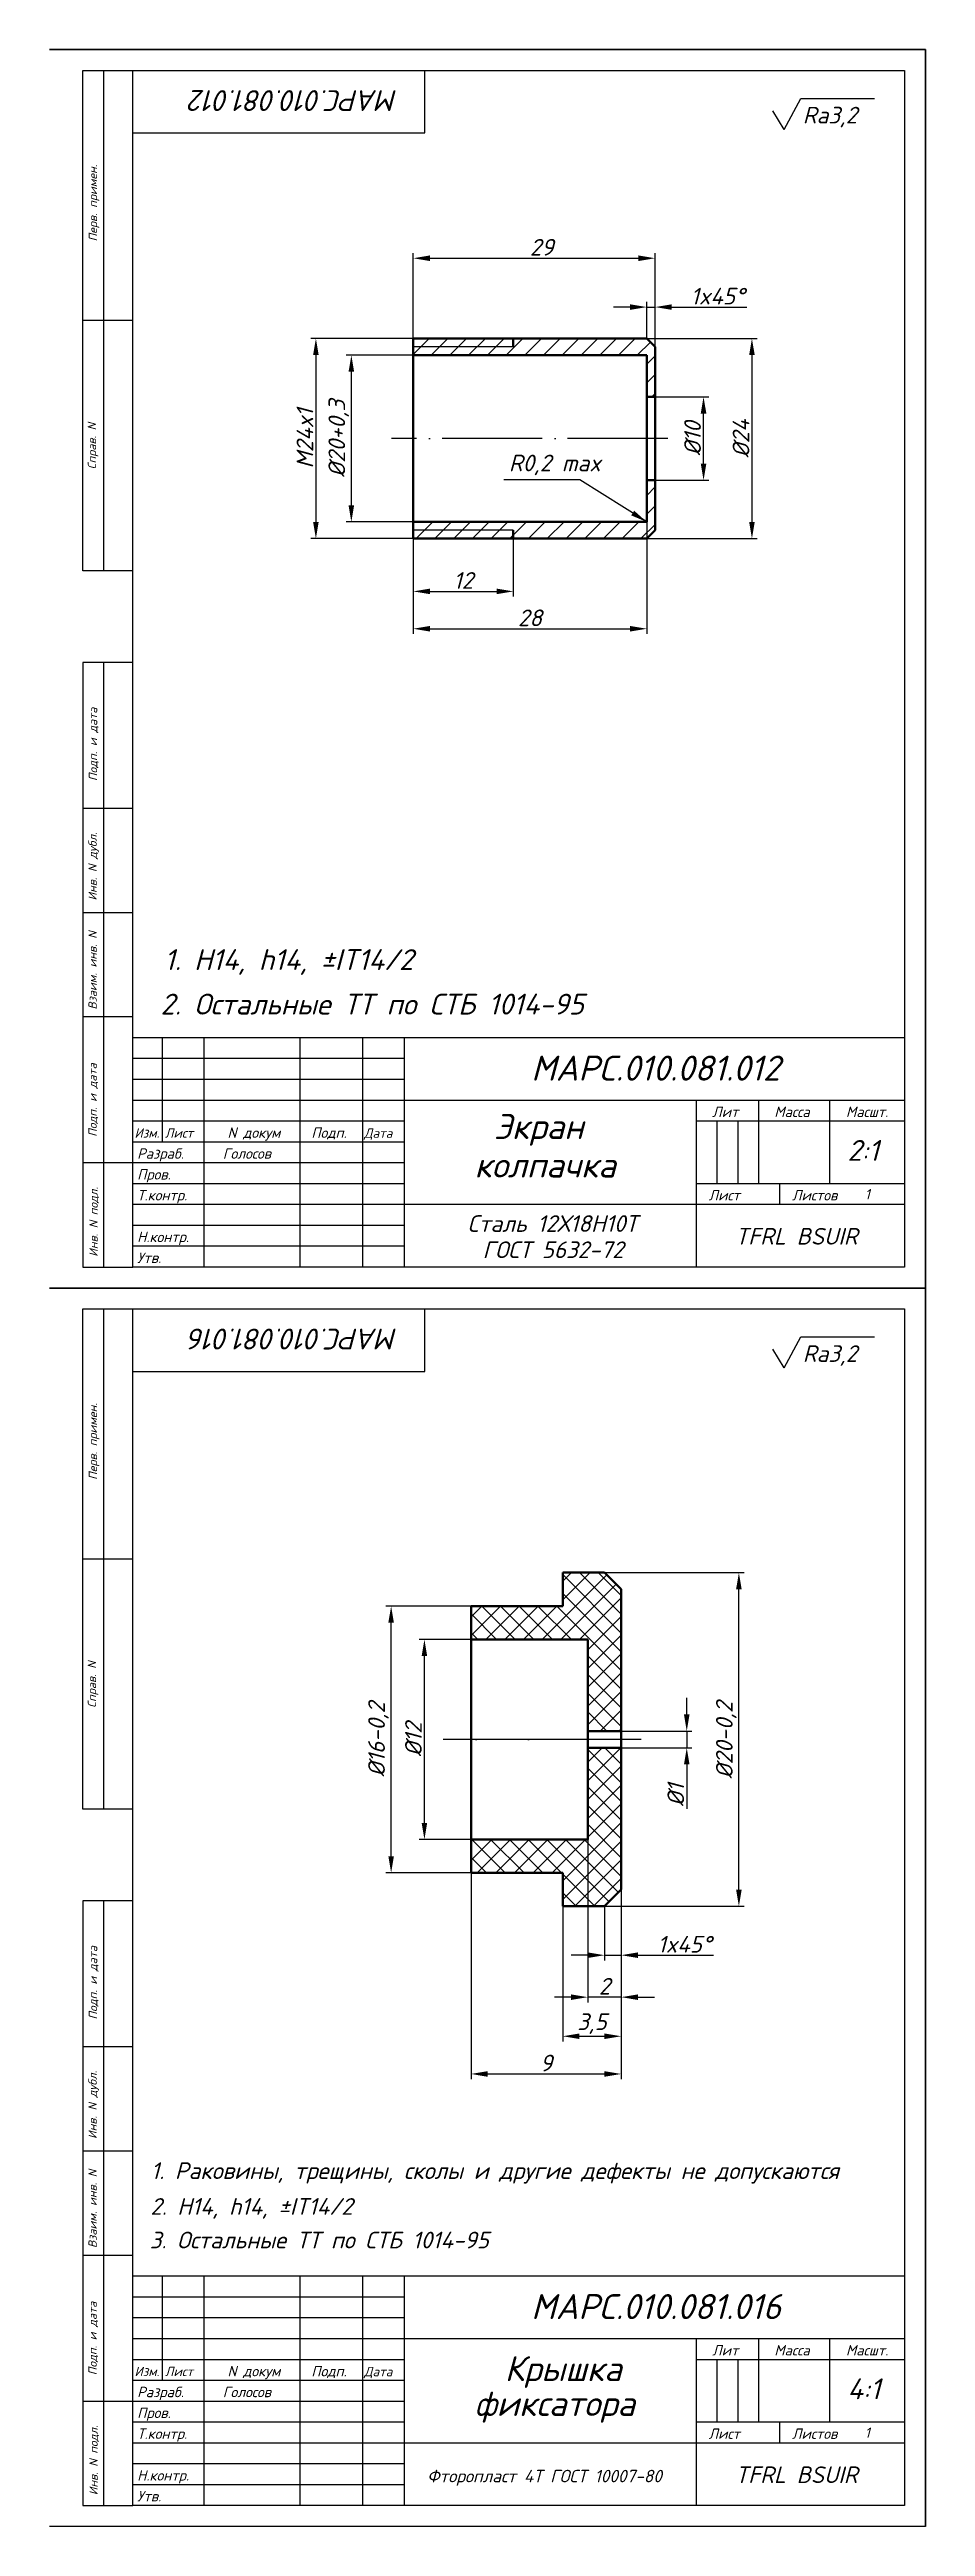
# Model space of a CAD drawing. Header units: millimetres. Extents: x -5427 to 3670, y -5891 to 948.
# Drawn here: x -4587 to -4377, y -240 to 354 of the extents above; entities that cross this region are included whole.
import ezdxf
from ezdxf.enums import TextEntityAlignment as Align

# ---------------------------------------------------------------- set-up
doc = ezdxf.new("R2010")
doc.units = ezdxf.units.MM
doc.header["$MEASUREMENT"] = 0
doc.linetypes.add('ACAD_ISO04W100', pattern=[30, 24, -3, 0, -3])
doc.layers.add('оси', color=1, linetype='ACAD_ISO04W100')
doc.layers.add('Толстые', color=7, linetype='Continuous', lineweight=50)
doc.layers.add('Тонкие', color=140, linetype='Continuous', lineweight=25)
doc.styles.get("Standard").update_dxf_attribs({"font": 'isocpeui.ttf'})
doc.styles.add('Для рамки', font='simplex.shx', dxfattribs={"oblique": 15, "height": 4})
doc.dimstyles.new('ISO-25', dxfattribs={"dimtxt": 4, "dimasz": 4, "dimexe": 1.25, "dimexo": 0, "dimtad": 1, "dimtxsty": 'Standard', "dimcen": 2.5, "dimadec": 0, "dimazin": 0, "dimtfac": 1, "dimtmove": 0, "dimatfit": 3, "dimfxl": 1, "dimarcsym": 0})

msp = doc.modelspace()

# ---------------------------------------------------------------- texts
at = {"layer": 'Тонкие'}
for s, p in [('МАРС.010.081.012', (-4503.557, 344.749)), ('МАРС.010.081.016', (-4503.557, 47.749))]:
    msp.add_text(s, height=5, rotation=180, dxfattribs=at).set_placement(p)
for s, height, p in [('Ra3,2', 4, (-4406.529, 336.761)), ('R0,2 max', 4, (-4476.991, 253.337)), ('1. H14, h14, %%pIT14/2', 5, (-4559.613, 133.745)), ('2. Остальные ТТ по СТБ 1014-95', 5, (-4560.512, 123.065)), ('МАРС.010.081.012', 6, (-4471.662, 107.214)), ('Изм.', 2.25, (-4566.75, 93.531)), ('Лист', 2.25, (-4559.463, 93.531)), ('Дата', 2.25, (-4511.714, 93.5)), ('Экран', 6, (-4480.597, 93.222)), ('Разраб.', 2.5, (-4566.118, 88.486)), ('Голосов', 2.5, (-4545.586, 88.486)), ('2:1', 5, (-4395.83, 87.989)), ('Пров.', 2.5, (-4566.118, 83.486)), ('колпачка', 6, (-4485.236, 83.983)), ('Т.контр.', 2.5, (-4566.118, 78.486)), ('Лист', 2.5, (-4429.118, 78.486)), ('Листов', 2.5, (-4409.118, 78.486)), ('1', 2.5, (-4391.68, 78.72)), ('Сталь 12Х18Н10Т', 4, (-4486.899, 70.943)), ('TFRL BSUIR', 4, (-4422.77, 67.891)), ('Утв.', 2.5, (-4566.118, 63.486)), ('Н.контр.', 2.5, (-4566.118, 68.486)), ('ГОСТ 5632-72', 4, (-4483.292, 64.663)), ('Ra3,2', 4, (-4406.529, 39.761)), ('1. Раковины, трещины, сколы и другие дефекты не допускаются', 4, (-4562.808, -156.188)), ('2. H14, h14, %%pIT14/2', 4, (-4562.932, -164.764)), ('3. Остальные ТТ по СТБ 1014-95', 4, (-4563.101, -172.824)), ('МАРС.010.081.016', 6, (-4471.662, -189.786)), ('Изм.', 2.25, (-4566.75, -203.469)), ('Лист', 2.25, (-4559.463, -203.469)), ('Дата', 2.25, (-4511.714, -203.5)), ('Крышка', 6, (-4478.006, -204.654)), ('Разраб.', 2.5, (-4566.118, -208.514)), ('Голосов', 2.5, (-4545.586, -208.514)), ('фиксатора', 6, (-4485.236, -213.017)), ('4:1', 5, (-4395.83, -209.011)), ('Пров.', 2.5, (-4566.118, -213.514)), ('Т.контр.', 2.5, (-4566.118, -218.514)), ('Лист', 2.5, (-4429.118, -218.514)), ('Листов', 2.5, (-4409.118, -218.514)), ('1', 2.5, (-4391.68, -218.28)), ('TFRL BSUIR', 4, (-4422.77, -229.109)), ('Утв.', 2.5, (-4566.118, -233.514)), ('Н.контр.', 2.5, (-4566.118, -228.514)), ('Фторопласт 4Т ГОСТ 10007-80', 3, (-4496.589, -228.928))]:
    msp.add_text(s, height=height, dxfattribs=at).set_placement(p)
at = {"layer": 'Тонкие', "linetype": 'Continuous', "style": 'Для рамки', "oblique": 15}
for s, p in [('Перв. примен.', (-4575.713, 308.458)), ('Справ. N', (-4575.957, 253.824)), ('Подп. и дата', (-4575.697, 179.045)), ('Инв. N дубл.', (-4575.795, 150.405)), ('Взаим. инв. N', (-4575.795, 124.243)), ('Подп. и дата', (-4575.795, 93.743)), ('Инв. N подл.', (-4575.569, 64.972)), ('Перв. примен.', (-4575.713, 11.458)), ('Справ. N', (-4575.957, -43.176)), ('Подп. и дата', (-4575.697, -117.955)), ('Инв. N дубл.', (-4575.795, -146.595)), ('Взаим. инв. N', (-4575.795, -172.757)), ('Подп. и дата', (-4575.795, -203.257)), ('Инв. N подл.', (-4575.569, -232.028))]:
    msp.add_text(s, height=2, rotation=90, dxfattribs=at).set_placement(p)
at = {"layer": 'Тонкие'}
for s, p in [('Лит', (-4425.118, 98.486)), ('Масса', (-4409.118, 98.486)), ('Масшт.', (-4391.118, 98.486)), ('N докум', (-4538.118, 93.486)), ('Подп.', (-4520.118, 93.486)), ('Лит', (-4425.118, -198.514)), ('Масса', (-4409.118, -198.514)), ('Масшт.', (-4391.118, -198.514)), ('N докум', (-4538.118, -203.514)), ('Подп.', (-4520.118, -203.514))]:
    msp.add_text(s, height=2.5, dxfattribs=at).set_placement(p, align=Align.CENTER)

# ---------------------------------------------------------------- blocks, each defined once
blk = doc.blocks.new('*D633')
at = {"layer": 'Defpoints', "color": 0, "transparency": 16777216}
for p in [(-4497.24, -26.78), (-4486.07, -26.78), (-4486.07, -74.78)]:
    blk.add_point(p, dxfattribs=at)
at = {"layer": 'Тонкие', "color": 0, "lineweight": -2, "transparency": 16777216}
for p, q in [((-4486.07, -26.78), (-4498.49, -26.78)), ((-4497.24, -70.78), (-4497.24, -30.78)), ((-4486.07, -74.78), (-4498.49, -74.78))]:
    blk.add_line(p, q, dxfattribs=at)
at = {"layer": 'Тонкие', "color": 0, "transparency": 16777216}
for points in [[(-4497.91, -30.78), (-4496.58, -30.78), (-4497.24, -26.78)], [(-4497.91, -70.78), (-4496.58, -70.78), (-4497.24, -74.78)]]:
    blk.add_solid(points, dxfattribs=at)
at = {"layer": 'Тонкие', "color": 0, "transparency": 16777216, "insert": (-4499.87, -50.78), "char_height": 4, "attachment_point": 5, "rotation": 90}
blk.add_mtext('%%c12', dxfattribs=at)
blk = doc.blocks.new('*D634')
at = {"layer": 'Defpoints', "color": 0, "transparency": 16777216}
for p in [(-4505.22, -18.78), (-4486.07, -18.78), (-4486.07, -82.78)]:
    blk.add_point(p, dxfattribs=at)
at = {"layer": 'Тонкие', "color": 0, "lineweight": -2, "transparency": 16777216}
for p, q in [((-4486.07, -18.78), (-4506.47, -18.78)), ((-4505.22, -78.78), (-4505.22, -22.78)), ((-4486.07, -82.78), (-4506.47, -82.78))]:
    blk.add_line(p, q, dxfattribs=at)
at = {"layer": 'Тонкие', "color": 0, "transparency": 16777216}
for points in [[(-4505.89, -22.78), (-4504.56, -22.78), (-4505.22, -18.78)], [(-4505.89, -78.78), (-4504.56, -78.78), (-4505.22, -82.78)]]:
    blk.add_solid(points, dxfattribs=at)
at = {"layer": 'Тонкие', "color": 0, "transparency": 16777216, "insert": (-4508.25, -50.78), "char_height": 4, "attachment_point": 5, "rotation": 90}
blk.add_mtext('%%c16-0,2', dxfattribs=at)
blk = doc.blocks.new('*D635')
at = {"layer": 'Defpoints', "color": 0, "transparency": 16777216}
for p in [(-4454.07, -10.78), (-4421.85, -10.78), (-4454.07, -90.78)]:
    blk.add_point(p, dxfattribs=at)
at = {"layer": 'Тонкие', "color": 0, "lineweight": -2, "transparency": 16777216}
for p, q in [((-4454.07, -10.78), (-4420.6, -10.78)), ((-4421.85, -86.78), (-4421.85, -14.78)), ((-4454.07, -90.78), (-4420.6, -90.78))]:
    blk.add_line(p, q, dxfattribs=at)
at = {"layer": 'Тонкие', "color": 0, "transparency": 16777216}
for points in [[(-4422.52, -14.78), (-4421.18, -14.78), (-4421.85, -10.78)], [(-4422.52, -86.78), (-4421.18, -86.78), (-4421.85, -90.78)]]:
    blk.add_solid(points, dxfattribs=at)
at = {"layer": 'Тонкие', "color": 0, "transparency": 16777216, "insert": (-4424.87, -50.95), "char_height": 4, "attachment_point": 5, "rotation": 90}
blk.add_mtext('%%c20-0,2', dxfattribs=at)
blk = doc.blocks.new('*D636')
at = {"layer": 'Defpoints', "color": 0, "transparency": 16777216}
for p in [(-4450.07, -86.78), (-4454.07, -90.78), (-4454.07, -102.51)]:
    blk.add_point(p, dxfattribs=at)
at = {"layer": 'Тонкие', "color": 0, "lineweight": -2, "transparency": 16777216}
for p, q in [((-4450.07, -86.78), (-4450.07, -103.76)), ((-4454.07, -90.78), (-4454.07, -103.76)), ((-4458.07, -102.51), (-4462.07, -102.51)), ((-4454.07, -102.51), (-4450.07, -102.51)), ((-4446.07, -102.51), (-4427.93, -102.51))]:
    blk.add_line(p, q, dxfattribs=at)
at = {"layer": 'Тонкие', "color": 0, "transparency": 16777216}
for points in [[(-4458.07, -101.85), (-4458.07, -103.18), (-4454.07, -102.51)], [(-4446.07, -101.85), (-4446.07, -103.18), (-4450.07, -102.51)]]:
    blk.add_solid(points, dxfattribs=at)
at = {"layer": 'Тонкие', "color": 0, "transparency": 16777216, "insert": (-4434.9, -99.89), "char_height": 4, "attachment_point": 5}
blk.add_mtext('1x45%%d', dxfattribs=at)
blk = doc.blocks.new('*D637')
at = {"layer": 'Defpoints', "color": 0, "transparency": 16777216}
for p in [(-4458.07, -74.2), (-4450.07, -86.78), (-4458.07, -112.58)]:
    blk.add_point(p, dxfattribs=at)
at = {"layer": 'Тонкие', "color": 0, "lineweight": -2, "transparency": 16777216}
for p, q in [((-4458.07, -74.2), (-4458.07, -113.83)), ((-4450.07, -86.78), (-4450.07, -113.83)), ((-4462.07, -112.58), (-4466.07, -112.58)), ((-4450.07, -112.58), (-4458.07, -112.58)), ((-4446.07, -112.58), (-4442.07, -112.58))]:
    blk.add_line(p, q, dxfattribs=at)
at = {"layer": 'Тонкие', "color": 0, "transparency": 16777216}
for points in [[(-4462.07, -111.92), (-4462.07, -113.25), (-4458.07, -112.58)], [(-4446.07, -111.92), (-4446.07, -113.25), (-4450.07, -112.58)]]:
    blk.add_solid(points, dxfattribs=at)
at = {"layer": 'Тонкие', "color": 0, "transparency": 16777216, "insert": (-4454.07, -109.96), "char_height": 4, "attachment_point": 5}
blk.add_mtext('2', dxfattribs=at)
blk = doc.blocks.new('*D638')
at = {"layer": 'Defpoints', "color": 0, "transparency": 16777216}
for p in [(-4450.07, -86.78), (-4464.07, -90.78), (-4450.07, -121.96)]:
    blk.add_point(p, dxfattribs=at)
at = {"layer": 'Тонкие', "color": 0, "lineweight": -2, "transparency": 16777216}
for p, q in [((-4450.07, -86.78), (-4450.07, -123.21)), ((-4464.07, -90.78), (-4464.07, -123.21)), ((-4460.07, -121.96), (-4454.07, -121.96))]:
    blk.add_line(p, q, dxfattribs=at)
at = {"layer": 'Тонкие', "color": 0, "transparency": 16777216}
for points in [[(-4460.07, -121.29), (-4460.07, -122.62), (-4464.07, -121.96)], [(-4454.07, -121.29), (-4454.07, -122.62), (-4450.07, -121.96)]]:
    blk.add_solid(points, dxfattribs=at)
at = {"layer": 'Тонкие', "color": 0, "transparency": 16777216, "insert": (-4457.07, -118.93), "char_height": 4, "attachment_point": 5}
blk.add_mtext('3,5', dxfattribs=at)
blk = doc.blocks.new('*D639')
at = {"layer": 'Defpoints', "color": 0, "transparency": 16777216}
for p in [(-4486.07, -82.78), (-4450.07, -86.78), (-4450.07, -131)]:
    blk.add_point(p, dxfattribs=at)
at = {"layer": 'Тонкие', "color": 0, "lineweight": -2, "transparency": 16777216}
for p, q in [((-4486.07, -82.78), (-4486.07, -132.25)), ((-4450.07, -86.78), (-4450.07, -132.25)), ((-4482.07, -131), (-4454.07, -131))]:
    blk.add_line(p, q, dxfattribs=at)
at = {"layer": 'Тонкие', "color": 0, "transparency": 16777216}
for points in [[(-4482.07, -130.33), (-4482.07, -131.67), (-4486.07, -131)], [(-4454.07, -130.33), (-4454.07, -131.67), (-4450.07, -131)]]:
    blk.add_solid(points, dxfattribs=at)
at = {"layer": 'Тонкие', "color": 0, "transparency": 16777216, "insert": (-4468.07, -128.38), "char_height": 4, "attachment_point": 5}
blk.add_mtext('9', dxfattribs=at)
blk = doc.blocks.new('*D640')
at = {"layer": 'Defpoints', "color": 0, "transparency": 16777216}
for p in [(-4450.07, -48.78), (-4450.07, -52.78), (-4434.35, -52.78)]:
    blk.add_point(p, dxfattribs=at)
at = {"layer": 'Тонкие', "color": 0, "lineweight": -2, "transparency": 16777216}
for p, q in [((-4434.35, -44.78), (-4434.35, -40.78)), ((-4450.07, -48.78), (-4433.1, -48.78)), ((-4450.07, -52.78), (-4433.1, -52.78)), ((-4434.35, -48.78), (-4434.35, -52.78)), ((-4434.35, -56.78), (-4434.35, -67.42))]:
    blk.add_line(p, q, dxfattribs=at)
at = {"layer": 'Тонкие', "color": 0, "transparency": 16777216}
for points in [[(-4435.01, -44.78), (-4433.68, -44.78), (-4434.35, -48.78)], [(-4435.01, -56.78), (-4433.68, -56.78), (-4434.35, -52.78)]]:
    blk.add_solid(points, dxfattribs=at)
at = {"layer": 'Тонкие', "color": 0, "transparency": 16777216, "insert": (-4436.97, -64.1), "char_height": 4, "attachment_point": 5, "rotation": 90}
blk.add_mtext('%%c1', dxfattribs=at)
blk = doc.blocks.new('*D599')
at = {"layer": 'Defpoints', "color": 0, "transparency": 16777216}
for p in [(-4514.76, 281.2), (-4499.93, 281.2), (-4499.93, 241.2)]:
    blk.add_point(p, dxfattribs=at)
at = {"layer": 'Тонкие', "color": 0, "lineweight": -2, "transparency": 16777216}
for p, q in [((-4499.93, 281.2), (-4516.01, 281.2)), ((-4514.76, 245.2), (-4514.76, 277.2)), ((-4499.93, 241.2), (-4516.01, 241.2))]:
    blk.add_line(p, q, dxfattribs=at)
at = {"layer": 'Тонкие', "color": 0, "transparency": 16777216}
for points in [[(-4515.43, 277.2), (-4514.09, 277.2), (-4514.76, 281.2)], [(-4515.43, 245.2), (-4514.09, 245.2), (-4514.76, 241.2)]]:
    blk.add_solid(points, dxfattribs=at)
at = {"layer": 'Тонкие', "color": 0, "transparency": 16777216, "insert": (-4517.78, 261.2), "char_height": 4, "attachment_point": 5, "rotation": 90}
blk.add_mtext('%%c20+0,3', dxfattribs=at)
blk = doc.blocks.new('*D600')
at = {"layer": 'Defpoints', "color": 0, "transparency": 16777216}
for p in [(-4441.93, 271.2), (-4430.32, 271.2), (-4441.93, 251.2)]:
    blk.add_point(p, dxfattribs=at)
at = {"layer": 'Тонкие', "color": 0, "lineweight": -2, "transparency": 16777216}
for p, q in [((-4441.93, 271.2), (-4429.07, 271.2)), ((-4430.32, 255.2), (-4430.32, 267.2)), ((-4441.93, 251.2), (-4429.07, 251.2))]:
    blk.add_line(p, q, dxfattribs=at)
at = {"layer": 'Тонкие', "color": 0, "transparency": 16777216}
for points in [[(-4430.99, 267.2), (-4429.65, 267.2), (-4430.32, 271.2)], [(-4430.99, 255.2), (-4429.65, 255.2), (-4430.32, 251.2)]]:
    blk.add_solid(points, dxfattribs=at)
at = {"layer": 'Тонкие', "color": 0, "transparency": 16777216, "insert": (-4432.95, 261.2), "char_height": 4, "attachment_point": 5, "rotation": 90}
blk.add_mtext('%%c10', dxfattribs=at)
blk = doc.blocks.new('*D601')
at = {"layer": 'Defpoints', "color": 0, "transparency": 16777216}
for p in [(-4443.93, 285.2), (-4443.93, 237.2), (-4418.72, 237.2)]:
    blk.add_point(p, dxfattribs=at)
at = {"layer": 'Тонкие', "color": 0, "lineweight": -2, "transparency": 16777216}
for p, q in [((-4443.93, 285.2), (-4417.47, 285.2)), ((-4418.72, 281.2), (-4418.72, 241.2)), ((-4443.93, 237.2), (-4417.47, 237.2))]:
    blk.add_line(p, q, dxfattribs=at)
at = {"layer": 'Тонкие', "color": 0, "transparency": 16777216}
for points in [[(-4419.39, 281.2), (-4418.05, 281.2), (-4418.72, 285.2)], [(-4419.39, 241.2), (-4418.05, 241.2), (-4418.72, 237.2)]]:
    blk.add_solid(points, dxfattribs=at)
at = {"layer": 'Тонкие', "color": 0, "transparency": 16777216, "insert": (-4421.34, 261.2), "char_height": 4, "attachment_point": 5, "rotation": 90}
blk.add_mtext('%%c24', dxfattribs=at)
blk = doc.blocks.new('*D602')
at = {"layer": 'Defpoints', "color": 0, "transparency": 16777216}
for p in [(-4499.93, 285.2), (-4523.26, 237.2), (-4499.93, 237.2)]:
    blk.add_point(p, dxfattribs=at)
at = {"layer": 'Тонкие', "color": 0, "lineweight": -2, "transparency": 16777216}
for p, q in [((-4499.93, 285.2), (-4524.51, 285.2)), ((-4523.26, 281.2), (-4523.26, 241.2)), ((-4499.93, 237.2), (-4524.51, 237.2))]:
    blk.add_line(p, q, dxfattribs=at)
at = {"layer": 'Тонкие', "color": 0, "transparency": 16777216}
for points in [[(-4523.93, 281.2), (-4522.59, 281.2), (-4523.26, 285.2)], [(-4523.93, 241.2), (-4522.59, 241.2), (-4523.26, 237.2)]]:
    blk.add_solid(points, dxfattribs=at)
at = {"layer": 'Тонкие', "color": 0, "transparency": 16777216, "insert": (-4525.89, 261.2), "char_height": 4, "attachment_point": 5, "rotation": 90}
blk.add_mtext('M24x1', dxfattribs=at)
blk = doc.blocks.new('*D603')
at = {"layer": 'Defpoints', "color": 0, "transparency": 16777216}
for p in [(-4499.93, 237.2), (-4475.93, 237.19), (-4475.93, 224.54)]:
    blk.add_point(p, dxfattribs=at)
at = {"layer": 'Тонкие', "color": 0, "lineweight": -2, "transparency": 16777216}
for p, q in [((-4499.93, 237.2), (-4499.93, 223.29)), ((-4475.93, 237.19), (-4475.93, 223.29)), ((-4495.93, 224.54), (-4479.93, 224.54))]:
    blk.add_line(p, q, dxfattribs=at)
at = {"layer": 'Тонкие', "color": 0, "transparency": 16777216}
for points in [[(-4495.93, 225.21), (-4495.93, 223.88), (-4499.93, 224.54)], [(-4479.93, 225.21), (-4479.93, 223.88), (-4475.93, 224.54)]]:
    blk.add_solid(points, dxfattribs=at)
at = {"layer": 'Тонкие', "color": 0, "transparency": 16777216, "insert": (-4487.93, 227.17), "char_height": 4, "attachment_point": 5}
blk.add_mtext('12', dxfattribs=at)
blk = doc.blocks.new('*D604')
at = {"layer": 'Defpoints', "color": 0, "transparency": 16777216}
for p in [(-4443.93, 241.2), (-4499.93, 237.2), (-4443.93, 215.58)]:
    blk.add_point(p, dxfattribs=at)
at = {"layer": 'Тонкие', "color": 0, "lineweight": -2, "transparency": 16777216}
for p, q in [((-4443.93, 241.2), (-4443.93, 214.33)), ((-4499.93, 237.2), (-4499.93, 214.33)), ((-4495.93, 215.58), (-4447.93, 215.58))]:
    blk.add_line(p, q, dxfattribs=at)
at = {"layer": 'Тонкие', "color": 0, "transparency": 16777216}
for points in [[(-4495.93, 216.25), (-4495.93, 214.91), (-4499.93, 215.58)], [(-4447.93, 216.25), (-4447.93, 214.91), (-4443.93, 215.58)]]:
    blk.add_solid(points, dxfattribs=at)
at = {"layer": 'Тонкие', "color": 0, "transparency": 16777216, "insert": (-4471.93, 218.2), "char_height": 4, "attachment_point": 5}
blk.add_mtext('28', dxfattribs=at)
blk = doc.blocks.new('*D605')
at = {"layer": 'Defpoints', "color": 0, "transparency": 16777216}
for p in [(-4441.93, 304.44), (-4499.93, 285.2), (-4441.93, 283.2)]:
    blk.add_point(p, dxfattribs=at)
at = {"layer": 'Тонкие', "color": 0, "lineweight": -2, "transparency": 16777216}
for p, q in [((-4499.93, 285.2), (-4499.93, 305.69)), ((-4495.93, 304.44), (-4445.93, 304.44)), ((-4441.93, 283.2), (-4441.93, 305.69))]:
    blk.add_line(p, q, dxfattribs=at)
at = {"layer": 'Тонкие', "color": 0, "transparency": 16777216}
for points in [[(-4495.93, 305.11), (-4495.93, 303.77), (-4499.93, 304.44)], [(-4445.93, 305.11), (-4445.93, 303.77), (-4441.93, 304.44)]]:
    blk.add_solid(points, dxfattribs=at)
at = {"layer": 'Тонкие', "color": 0, "transparency": 16777216, "insert": (-4469.12, 307.07), "char_height": 4, "attachment_point": 5}
blk.add_mtext('29', dxfattribs=at)
blk = doc.blocks.new('*D606')
at = {"layer": 'Defpoints', "color": 0, "transparency": 16777216}
for p in [(-4441.93, 292.72), (-4443.93, 285.2), (-4441.93, 283.2)]:
    blk.add_point(p, dxfattribs=at)
at = {"layer": 'Тонкие', "color": 0, "lineweight": -2, "transparency": 16777216}
for p, q in [((-4447.93, 292.72), (-4451.93, 292.72)), ((-4443.93, 285.2), (-4443.93, 293.97)), ((-4443.93, 292.72), (-4441.93, 292.72)), ((-4441.93, 283.2), (-4441.93, 293.97)), ((-4437.93, 292.72), (-4419.98, 292.72))]:
    blk.add_line(p, q, dxfattribs=at)
at = {"layer": 'Тонкие', "color": 0, "transparency": 16777216}
for points in [[(-4447.93, 293.39), (-4447.93, 292.06), (-4443.93, 292.72)], [(-4437.93, 293.39), (-4437.93, 292.06), (-4441.93, 292.72)]]:
    blk.add_solid(points, dxfattribs=at)
at = {"layer": 'Тонкие', "color": 0, "transparency": 16777216, "insert": (-4426.95, 295.35), "char_height": 4, "attachment_point": 5}
blk.add_mtext('1x45%%d', dxfattribs=at)

# ---------------------------------------------------------------- dimensions: what is measured, and where the dimension line sits
at = {"layer": 'Тонкие'}
for base, p1, p2, text, picture, middle in [((-4441.925, 304.441), (-4499.925, 285.199), (-4441.925, 283.199), '29', '*D605', (-4469.119, 304.441)), ((-4454.069, -102.515), (-4450.069, -86.777), (-4454.069, -90.777), '1x45%%d', '*D636', (-4434.905, -102.515))]:
    dim = msp.add_linear_dim(base=base, p1=p1, p2=p2, text=text, dimstyle='ISO-25', dxfattribs=at)
    dim.commit()
    dim.dimension.update_dxf_attribs({"geometry": picture, "text_midpoint": middle, "dimtype": 160})
for base, p1, p2, text, picture, middle in [((-4441.925, 292.722), (-4443.925, 285.199), (-4441.925, 283.199), '1x45%%d', '*D606', (-4426.955, 295.347)), ((-4443.925, 215.579), (-4499.925, 237.199), (-4443.925, 241.199), '28', '*D604', (-4471.925, 218.204)), ((-4475.926, 224.542), (-4499.925, 237.199), (-4475.926, 237.195), '12', '*D603', (-4487.926, 227.167)), ((-4458.069, -112.582), (-4450.069, -86.777), (-4458.069, -74.197), '2', '*D637', (-4454.069, -109.957)), ((-4450.069, -131.001), (-4486.068, -82.777), (-4450.069, -86.777), '9', '*D639', (-4468.069, -128.376)), ((-4450.069, -121.958), (-4464.068, -90.777), (-4450.069, -86.777), '3,5', '*D638', (-4457.069, -118.933))]:
    dim = msp.add_linear_dim(base=base, p1=p1, p2=p2, text=text, dimstyle='ISO-25', dxfattribs=at)
    dim.commit()
    dim.dimension.update_dxf_attribs({"geometry": picture, "text_midpoint": middle})
for base, p1, p2, text, picture, middle in [((-4523.261, 237.199), (-4499.925, 285.199), (-4499.925, 237.199), 'M24x1', '*D602', (-4525.886, 261.199)), ((-4418.719, 237.199), (-4443.925, 285.199), (-4443.925, 237.199), '%%c24', '*D601', (-4421.344, 261.199)), ((-4514.758, 281.199), (-4499.925, 241.199), (-4499.925, 281.199), '%%c20+0,3', '*D599', (-4517.783, 261.199)), ((-4430.32, 271.199), (-4441.925, 251.199), (-4441.925, 271.199), '%%c10', '*D600', (-4432.945, 261.199)), ((-4505.222, -18.777), (-4486.068, -82.777), (-4486.068, -18.777), '%%c16-0,2', '*D634', (-4508.247, -50.777)), ((-4497.244, -26.777), (-4486.068, -74.777), (-4486.068, -26.777), '%%c12', '*D633', (-4499.869, -50.777)), ((-4434.348, -52.777), (-4450.069, -48.777), (-4450.069, -52.777), '%%c1', '*D640', (-4436.973, -64.097))]:
    dim = msp.add_linear_dim(base=base, p1=p1, p2=p2, angle=90, text=text, dimstyle='ISO-25', dxfattribs=at)
    dim.commit()
    dim.dimension.update_dxf_attribs({"geometry": picture, "text_midpoint": middle})
dim = msp.add_linear_dim(base=(-4421.85, -10.777), p1=(-4454.069, -90.777), p2=(-4454.069, -10.777), angle=90, text='%%c20-0,2', dimstyle='ISO-25', dxfattribs=at)
dim.commit()
dim.dimension.update_dxf_attribs({"geometry": '*D635', "text_midpoint": (-4421.85, -50.951), "dimtype": 160})

# ---------------------------------------------------------------- hatches: boundary and pattern name
at = {"layer": 'Тонкие'}
h = msp.add_hatch(dxfattribs=at)
h.set_pattern_fill('ANSI31', color=256, style=0)
h.set_pattern_definition([(45, (-8019.965, 2477.2736), (-2.245064, 2.245064), [])])
h.paths.add_polyline_path([(-4443.925, 281.199), (-4443.925, 271.199), (-4441.925, 271.199), (-4441.925, 283.199), (-4443.925, 285.199), (-4475.926, 285.199), (-4475.926, 283.199), (-4499.925, 283.199), (-4499.925, 281.199)])
h.paths.add_polyline_path([(-4443.925, 237.199), (-4441.925, 239.199), (-4441.925, 251.199), (-4443.925, 251.199), (-4443.925, 241.199), (-4499.925, 241.199), (-4499.925, 239.199), (-4475.926, 239.198), (-4475.926, 237.199)])
h.paths.add_polyline_path([(-4499.925, 239.199), (-4499.925, 237.199), (-4475.926, 237.199), (-4475.926, 239.198)])
h.paths.add_polyline_path([(-4499.925, 285.199), (-4499.925, 283.199), (-4475.926, 283.199), (-4475.926, 285.199)], flags=17)
h = msp.add_hatch(dxfattribs=at)
h.set_pattern_fill('ANSI37', color=256, style=0)
h.set_pattern_definition([(45, (-6872.227, 1031.9053), (-2.245064, 2.245064), []), (135, (-6872.227, 1031.9053), (-2.245064, -2.245064), [])])
h.paths.add_polyline_path([(-4464.068, -82.777), (-4464.068, -90.777), (-4454.069, -90.777), (-4450.069, -86.777), (-4450.069, -52.777), (-4458.069, -52.777), (-4458.069, -74.777), (-4486.068, -74.777), (-4486.068, -82.777)])
h.paths.add_polyline_path([(-4486.068, -18.777), (-4486.068, -26.777), (-4458.069, -26.777), (-4458.069, -48.777), (-4450.069, -48.777), (-4450.069, -14.777), (-4454.069, -10.777), (-4464.068, -10.777), (-4464.068, -18.777)])

# ---------------------------------------------------------------- linework, layer by layer
for p, q in [((-4587.118, 354.486), (-4377.118, 354.486)), ((-4377.118, 354.486), (-4587.118, 354.486)), ((-4377.118, 354.486), (-4377.118, 57.486)), ((-4377.118, 57.486), (-4377.118, 354.486)), ((-4579.118, 229.486), (-4579.118, 349.486)), ((-4579.118, 349.486), (-4567.118, 349.486)), ((-4574.118, 229.486), (-4574.118, 349.486)), ((-4567.118, 62.486), (-4567.118, 349.486)), ((-4567.118, 349.486), (-4382.118, 349.486)), ((-4497.118, 334.486), (-4497.118, 349.486)), ((-4382.118, 349.486), (-4382.118, 62.486)), ((-4567.118, 334.486), (-4497.118, 334.486)), ((-4567.118, 289.486), (-4579.118, 289.486)), ((-4567.118, 229.486), (-4579.118, 229.486)), ((-4579.118, 207.486), (-4579.118, 62.486)), ((-4567.118, 207.486), (-4579.118, 207.486)), ((-4574.118, 62.486), (-4574.118, 207.486)), ((-4567.118, 172.486), (-4579.118, 172.486)), ((-4567.118, 147.486), (-4579.118, 147.486)), ((-4567.118, 122.486), (-4579.118, 122.486)), ((-4382.118, 117.486), (-4567.118, 117.486)), ((-4560.118, 117.486), (-4560.118, 92.486)), ((-4560.118, 117.486), (-4560.118, 92.486)), ((-4550.118, 117.486), (-4550.118, 62.486)), ((-4550.118, 117.486), (-4550.118, 62.486)), ((-4527.118, 117.486), (-4527.118, 62.486)), ((-4527.118, 117.486), (-4527.118, 62.486)), ((-4512.118, 117.486), (-4512.118, 62.486)), ((-4512.118, 117.486), (-4512.118, 62.486)), ((-4502.118, 117.486), (-4502.118, 62.486)), ((-4502.118, 117.486), (-4502.118, 62.486)), ((-4382.118, 102.486), (-4502.118, 102.486)), ((-4432.118, 102.486), (-4432.118, 62.486)), ((-4432.118, 102.486), (-4432.118, 62.486)), ((-4417.118, 102.486), (-4417.118, 82.486)), ((-4417.118, 102.486), (-4417.118, 82.486)), ((-4400.118, 102.486), (-4400.118, 82.486)), ((-4400.118, 102.486), (-4400.118, 82.486)), ((-4502.118, 97.486), (-4567.118, 97.486)), ((-4382.118, 97.486), (-4432.118, 97.486)), ((-4502.118, 92.486), (-4567.118, 92.486)), ((-4502.118, 92.486), (-4567.118, 92.486)), ((-4567.118, 87.486), (-4579.118, 87.486)), ((-4382.118, 77.486), (-4502.118, 77.486)), ((-4382.118, 77.486), (-4502.118, 77.486)), ((-4382.118, 82.486), (-4432.118, 82.486)), ((-4382.118, 82.486), (-4432.118, 82.486)), ((-4412.118, 82.486), (-4412.118, 77.486)), ((-4412.118, 82.486), (-4412.118, 77.486)), ((-4579.118, 62.486), (-4567.118, 62.486)), ((-4382.118, 62.486), (-4567.118, 62.486)), ((-4377.118, 57.486), (-4587.118, 57.486)), ((-4587.118, 57.486), (-4377.118, 57.486)), ((-4377.118, 57.486), (-4377.118, -239.514)), ((-4377.118, -239.514), (-4377.118, 57.486)), ((-4579.118, -67.514), (-4579.118, 52.486)), ((-4579.118, 52.486), (-4567.118, 52.486)), ((-4574.118, -67.514), (-4574.118, 52.486)), ((-4567.118, 52.486), (-4382.118, 52.486)), ((-4567.118, -234.514), (-4567.118, 52.486)), ((-4497.118, 37.486), (-4497.118, 52.486)), ((-4382.118, 52.486), (-4382.118, -234.514)), ((-4567.118, 37.486), (-4497.118, 37.486)), ((-4567.118, -7.514), (-4579.118, -7.514)), ((-4567.118, -67.514), (-4579.118, -67.514)), ((-4579.118, -89.514), (-4579.118, -234.514)), ((-4567.118, -89.514), (-4579.118, -89.514)), ((-4574.118, -234.514), (-4574.118, -89.514)), ((-4567.118, -124.514), (-4579.118, -124.514)), ((-4567.118, -149.514), (-4579.118, -149.514)), ((-4567.118, -174.514), (-4579.118, -174.514)), ((-4382.118, -179.514), (-4567.118, -179.514)), ((-4560.118, -179.514), (-4560.118, -204.514)), ((-4560.118, -179.514), (-4560.118, -204.514)), ((-4550.118, -179.514), (-4550.118, -234.514)), ((-4550.118, -179.514), (-4550.118, -234.514)), ((-4527.118, -179.514), (-4527.118, -234.514)), ((-4527.118, -179.514), (-4527.118, -234.514)), ((-4512.118, -179.514), (-4512.118, -234.514)), ((-4512.118, -179.514), (-4512.118, -234.514)), ((-4502.118, -179.514), (-4502.118, -234.514)), ((-4502.118, -179.514), (-4502.118, -234.514)), ((-4382.118, -194.514), (-4502.118, -194.514)), ((-4432.118, -194.514), (-4432.118, -234.514)), ((-4432.118, -194.514), (-4432.118, -234.514)), ((-4417.118, -194.514), (-4417.118, -214.514)), ((-4417.118, -194.514), (-4417.118, -214.514)), ((-4400.118, -194.514), (-4400.118, -214.514)), ((-4400.118, -194.514), (-4400.118, -214.514)), ((-4502.118, -199.514), (-4567.118, -199.514)), ((-4382.118, -199.514), (-4432.118, -199.514)), ((-4502.118, -204.514), (-4567.118, -204.514)), ((-4502.118, -204.514), (-4567.118, -204.514)), ((-4567.118, -209.514), (-4579.118, -209.514)), ((-4382.118, -219.514), (-4502.118, -219.514)), ((-4382.118, -219.514), (-4502.118, -219.514)), ((-4382.118, -214.514), (-4432.118, -214.514)), ((-4382.118, -214.514), (-4432.118, -214.514)), ((-4412.118, -214.514), (-4412.118, -219.514)), ((-4412.118, -214.514), (-4412.118, -219.514)), ((-4579.118, -234.514), (-4567.118, -234.514)), ((-4382.118, -234.514), (-4567.118, -234.514)), ((-4377.118, -239.514), (-4587.118, -239.514))]:
    msp.add_line(p, q)
at = {"layer": 'оси'}
for p, q in [((-4438.902, 261.199), (-4505.129, 261.199)), ((-4445.25, -50.777), (-4492.762, -50.777)), ((-4457.83, -50.777), (-4492.762, -50.777))]:
    msp.add_line(p, q, dxfattribs=at)
at = {"layer": 'Толстые'}
for p, q in [((-4499.925, 285.199), (-4499.925, 237.199)), ((-4443.925, 285.199), (-4499.925, 285.199)), ((-4475.926, 285.199), (-4475.926, 283.199)), ((-4441.925, 283.199), (-4443.925, 285.199)), ((-4443.925, 281.199), (-4499.925, 281.199)), ((-4443.925, 241.199), (-4443.925, 281.199)), ((-4441.925, 239.199), (-4441.925, 283.199)), ((-4441.925, 271.199), (-4443.925, 271.199)), ((-4441.925, 251.199), (-4443.925, 251.199)), ((-4443.925, 241.199), (-4499.925, 241.199)), ((-4475.926, 237.199), (-4475.926, 239.199)), ((-4441.925, 239.199), (-4443.925, 237.199)), ((-4443.925, 237.199), (-4499.925, 237.199)), ((-4454.069, -10.777), (-4464.068, -10.777)), ((-4464.068, -10.777), (-4464.068, -18.777)), ((-4450.069, -14.777), (-4454.069, -10.777)), ((-4450.069, -86.777), (-4450.069, -14.777)), ((-4486.068, -18.777), (-4486.068, -82.777)), ((-4464.068, -18.777), (-4486.068, -18.777)), ((-4458.069, -26.777), (-4486.068, -26.777)), ((-4458.069, -74.777), (-4458.069, -26.777)), ((-4450.069, -48.777), (-4458.069, -48.777)), ((-4450.069, -52.777), (-4458.069, -52.777)), ((-4458.069, -74.777), (-4486.068, -74.777)), ((-4464.068, -82.777), (-4486.068, -82.777)), ((-4464.068, -82.777), (-4464.068, -90.777)), ((-4450.069, -86.777), (-4454.069, -90.777)), ((-4454.069, -90.777), (-4464.068, -90.777))]:
    msp.add_line(p, q, dxfattribs=at)
at = {"layer": 'Тонкие'}
for p, q in [((-4410.991, 335.335), (-4413.716, 339.79)), ((-4410.991, 335.335), (-4407.026, 342.76)), ((-4407.026, 342.76), (-4389.361, 342.756)), ((-4475.926, 283.199), (-4499.925, 283.199)), ((-4475.926, 239.198), (-4499.925, 239.199)), ((-4502.118, 112.486), (-4567.118, 112.486)), ((-4502.118, 107.486), (-4567.118, 107.486)), ((-4502.118, 102.486), (-4567.118, 102.486)), ((-4427.118, 97.486), (-4427.118, 82.486)), ((-4427.118, 97.486), (-4427.118, 82.486)), ((-4422.118, 97.486), (-4422.118, 82.486)), ((-4422.118, 97.486), (-4422.118, 82.486)), ((-4502.118, 87.486), (-4567.118, 87.486)), ((-4502.118, 87.486), (-4567.118, 87.486)), ((-4502.118, 82.486), (-4567.118, 82.486)), ((-4502.118, 82.486), (-4567.118, 82.486)), ((-4502.118, 77.486), (-4567.118, 77.486)), ((-4502.118, 77.486), (-4567.118, 77.486)), ((-4502.118, 72.486), (-4567.118, 72.486)), ((-4502.118, 72.486), (-4567.118, 72.486)), ((-4502.118, 67.486), (-4567.118, 67.486)), ((-4502.118, 67.486), (-4567.118, 67.486)), ((-4410.991, 38.335), (-4413.716, 42.79)), ((-4410.991, 38.335), (-4407.026, 45.76)), ((-4407.026, 45.76), (-4389.361, 45.756)), ((-4502.118, -184.514), (-4567.118, -184.514)), ((-4502.118, -189.514), (-4567.118, -189.514)), ((-4502.118, -194.514), (-4567.118, -194.514)), ((-4427.118, -199.514), (-4427.118, -214.514)), ((-4427.118, -199.514), (-4427.118, -214.514)), ((-4422.118, -199.514), (-4422.118, -214.514)), ((-4422.118, -199.514), (-4422.118, -214.514)), ((-4502.118, -209.514), (-4567.118, -209.514)), ((-4502.118, -209.514), (-4567.118, -209.514)), ((-4502.118, -214.514), (-4567.118, -214.514)), ((-4502.118, -214.514), (-4567.118, -214.514)), ((-4502.118, -219.514), (-4567.118, -219.514)), ((-4502.118, -219.514), (-4567.118, -219.514)), ((-4502.118, -224.514), (-4567.118, -224.514)), ((-4502.118, -224.514), (-4567.118, -224.514)), ((-4502.118, -229.514), (-4567.118, -229.514)), ((-4502.118, -229.514), (-4567.118, -229.514))]:
    msp.add_line(p, q, dxfattribs=at)

msp.set_redraw_order([(e.dxf.handle, doc.entitydb.next_handle()) for e in msp.query("TEXT MTEXT ATTDEF DIMENSION ARC_DIMENSION")])  # texts and dimensions are drawn at this point

# ---------------------------------------------------------------- leaders
msp.add_leader([(-4443.925, 241.199), (-4459.986, 251.295), (-4478.218, 251.295)], dimstyle='ISO-25', override={"dimgap": 0.625, "dimtad": 0}, dxfattribs=at)

doc.saveas('drawing.dxf')
